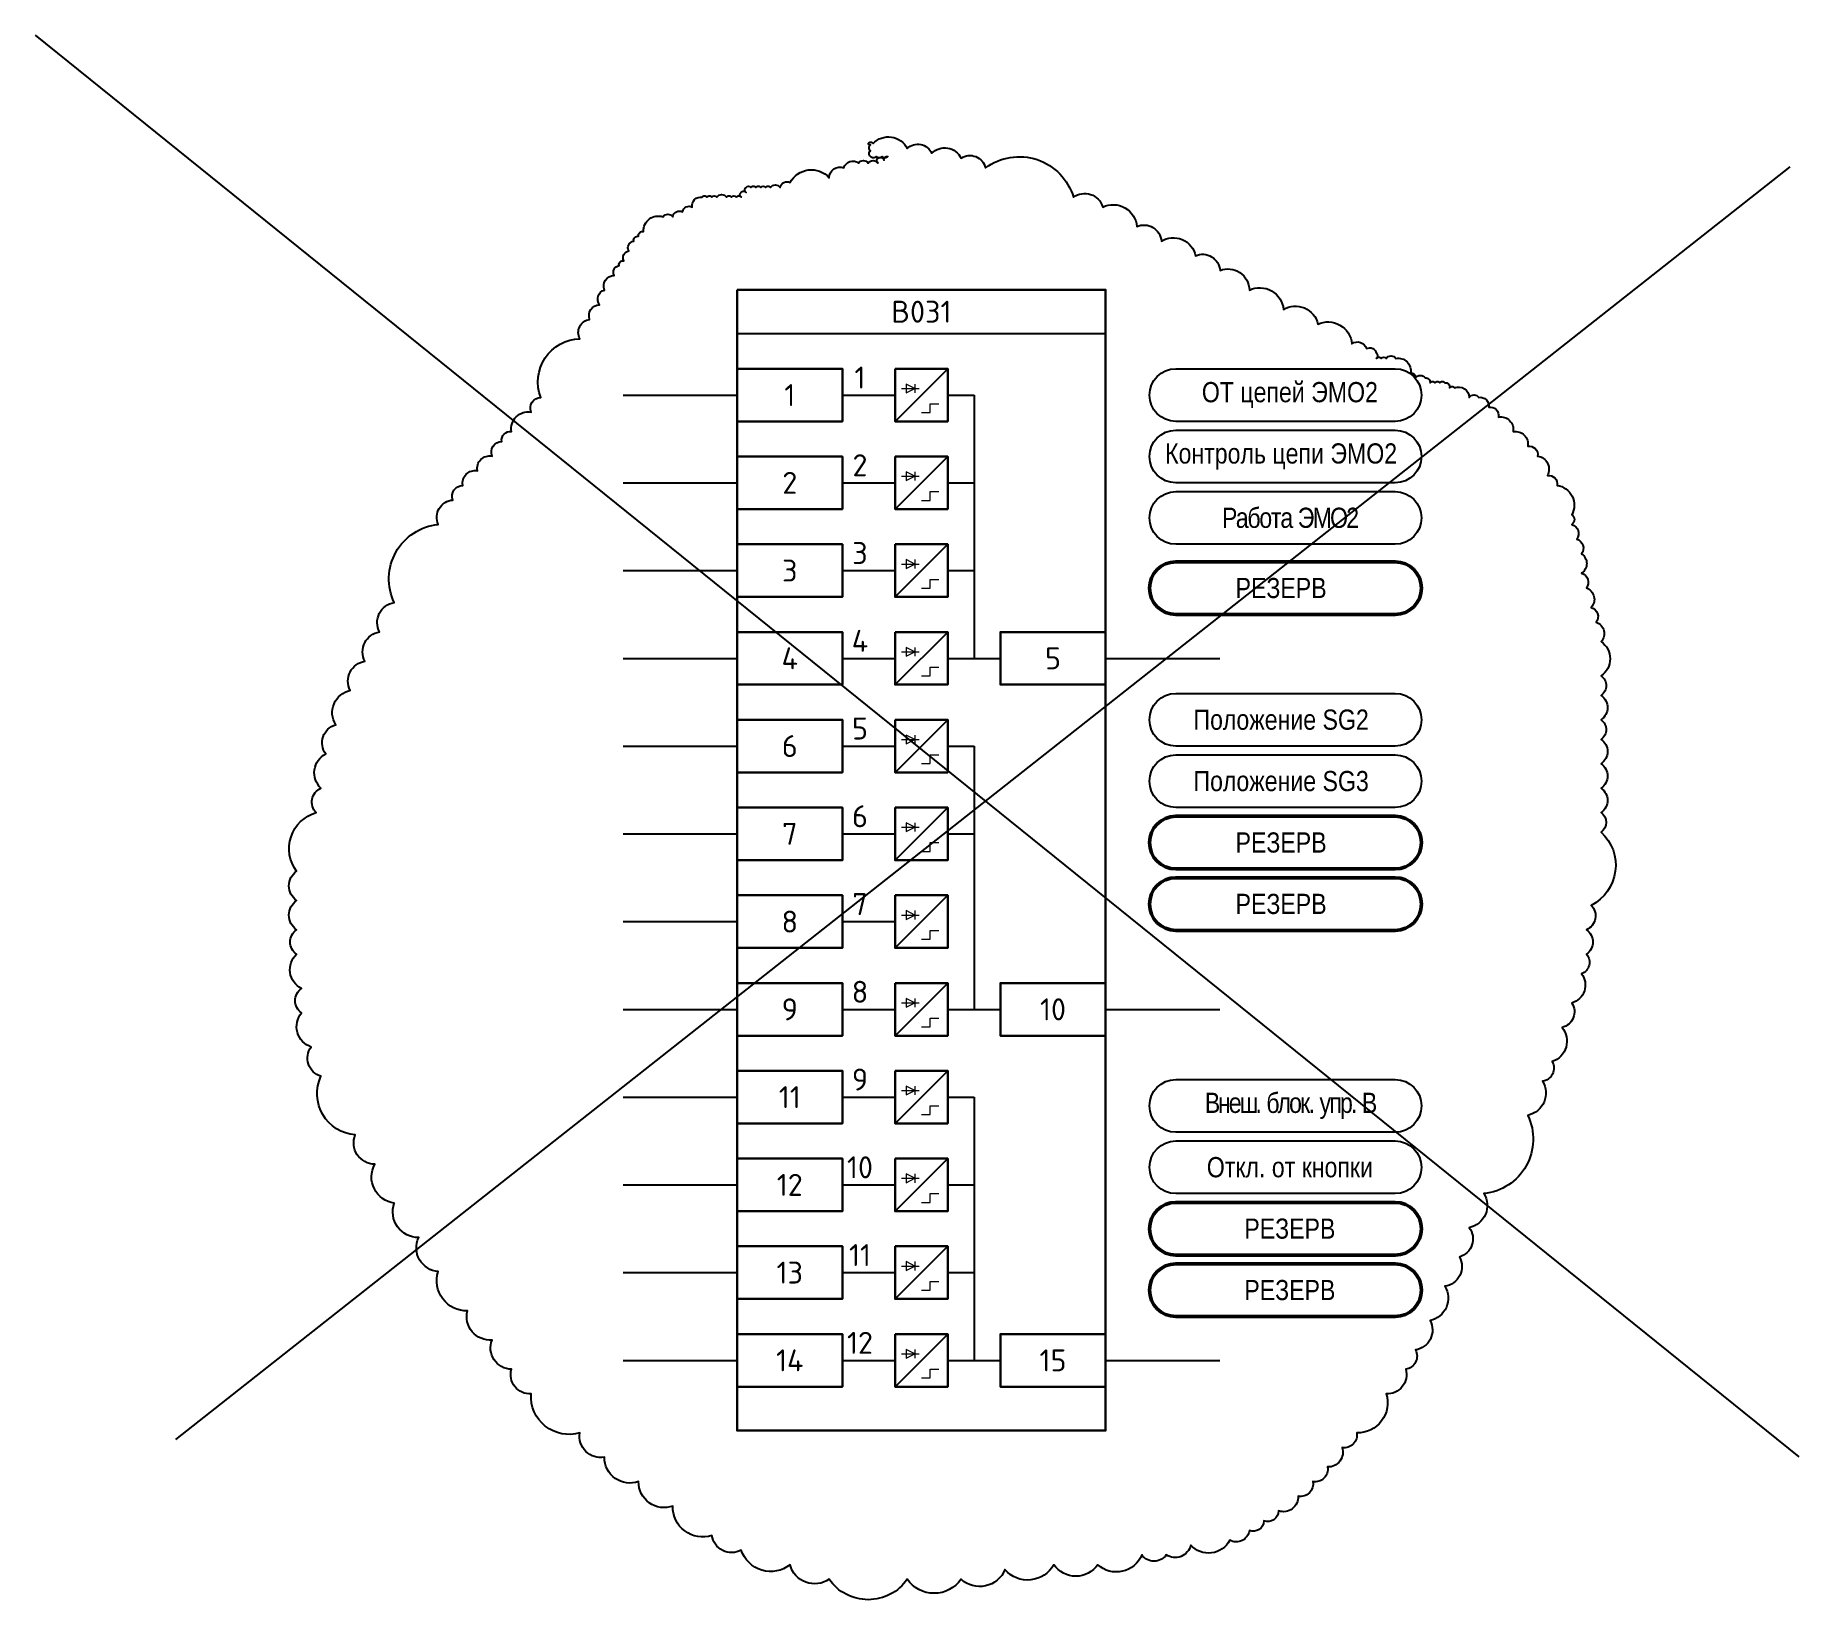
# Model space of a CAD drawing. Header units: millimetres. Extents: x 1413 to 4909, y -558 to 1412.
# Drawn here: x 4053 to 4254, y 624.7 to 803 of the extents above; entities that cross this region are included whole.
import ezdxf
from ezdxf.enums import TextEntityAlignment as Align

# ---------------------------------------------------------------- set-up
doc = ezdxf.new("R2010")
doc.units = ezdxf.units.MM
doc.layers.add('_ОРЗ_0.3', color=7, linetype='Continuous', lineweight=30)
doc.layers.add('TEXT', color=7, linetype='Continuous', lineweight=25)
doc.layers.add('Основная', color=7, linetype='Continuous')
doc.styles.add('2.5_Gost_RD', font='ARIALN.TTF', dxfattribs={"height": 2.5})
doc.styles.add('2.5_ISOCPEUR', font='isocpeur.ttf', dxfattribs={"width": 0.9, "height": 2.5})
doc.styles.add('2.5_ISOCPEUR_1', font='isocpeur.ttf', dxfattribs={"height": 2.5})

msp = doc.modelspace()

# ---------------------------------------------------------------- texts
at = {"ltscale": 0.25, "insert": (4154, 771.5), "char_height": 2.5, "width": 42, "attachment_point": 5, "style": '2.5_ISOCPEUR_1'}
msp.add_mtext('B031', dxfattribs=at)
at = {"layer": 'TEXT', "ltscale": 100, "char_height": 2.3, "attachment_point": 5, "style": '2.5_Gost_RD'}
for s, insert, width in [('ОТ цепей ЭМО2', (4196, 762), 31), ('Контроль цепи ЭМО2', (4195, 755), 28), ('{\\T0.9;Работа ЭМО2}', (4196, 748), 31), ('РЕЗЕРВ', (4195, 740), 31), ('Положение SG2', (4195, 725), 31), ('Положение SG3', (4195, 718), 31), ('РЕЗЕРВ', (4195, 711), 31), ('РЕЗЕРВ', (4195, 704), 31), ('{\\T0.85;Внеш. блок. упр. В}', (4196, 681), 31), ('Откл. от кнопки', (4196, 674), 31), ('РЕЗЕРВ', (4196, 667), 31), ('РЕЗЕРВ', (4196, 660), 31)]:
    msp.add_mtext(s, dxfattribs=dict(at, insert=insert, width=width))

# ---------------------------------------------------------------- blocks, each defined once
blk = doc.blocks.new('*U42')
at = {"layer": 'Основная', "color": 0}
for p, q in [((0, 0), (2, 0)), ((2, 0), (40, 0)), ((40, 0), (42, 0))]:
    blk.add_line(p, q, dxfattribs=at)
blk = doc.blocks.new('*U74')
at = {"lineweight": 13, "ltscale": 0.25}
blk.add_line((20.25, 1.25), (20.25, 0.25), dxfattribs=at)
for points in [[(0, 3), (12, 3), (12, -3), (0, -3)], [(18, 3), (24, 3), (24, -3), (18, -3)]]:
    blk.add_lwpolyline(points, close=True)
at = {"lineweight": 13, "flags": 128}
for points in [[(19.5, 1.5, 0, 0, 0), (19.5, 2, 0.25, 0, 0), (19.5, 2.5, 0, 0, 0)], [(20, 1.5, 0, 0, 0), (20, 2, 0.25, 0, 0), (20, 2.5, 0, 0, 0)]]:
    blk.add_lwpolyline(points, format="xyseb", dxfattribs=at)
at = {"lineweight": 13, "ltscale": 0.25}
blk.add_lwpolyline([(20.25, 0.75), (19.25, 1.25), (19.25, 0.25), (20.25, 0.75)], dxfattribs=at)
at = {"layer": 'Основная', "ltscale": 0.25}
blk.add_line((24, 3), (18, -3), dxfattribs=at)
at = {"layer": 'Основная', "color": 0}
blk.add_line((12, 0), (18, 0), dxfattribs=at)
at = {"layer": 'Основная', "color": 0, "lineweight": 13}
blk.add_line((18.75, 0.75), (20.75, 0.75), dxfattribs=at)
for p, q in [((21, -2), (22, -2)), ((22, -1), (23, -1)), ((22, -2), (22, -1))]:
    blk.add_line(p, q, dxfattribs=at).dxf.unprotected_set("ltscale", 0)
at = {"layer": 'Основная', "style": '2.5_ISOCPEUR'}
for tag, p in [('ОУ', (3, 6)), ('K', (14, 2)), ('В', (6, 0))]:
    blk.add_attdef(tag, text='', height=2.5, dxfattribs=at).set_placement(p, align=Align.MIDDLE_CENTER)
blk = doc.blocks.new('*U64')
blk.add_lwpolyline([(0, 3), (-12, 3), (-12, -3), (0, -3)], close=True)
at = {"layer": 'Основная', "style": '2.5_ISOCPEUR'}
for tag, p in [('ОУ', (-7, 10)), ('В', (-6, 0))]:
    blk.add_attdef(tag, text='', height=2.5, dxfattribs=at).set_placement(p, align=Align.MIDDLE_CENTER)

# ---------------------------------------------------------------- linework, layer by layer
at = {"ltscale": 100}
for p, q in [((4053, 803), (4254, 641)), ((4253, 788), (4069, 643)), ((4160, 762), (4160, 732)), ((4160, 722), (4160, 692)), ((4160, 692), (4163, 692)), ((4160, 682), (4160, 652)), ((4160, 652), (4163, 652))]:
    msp.add_line(p, q, dxfattribs=at)
for points in [[(4147.94, 790.67, -0.520567), (4148.5, 790.67, -0.520567), (4148.5, 790.67, -0.520567), (4152.39, 790.11, -0.520567), (4152.39, 790.11, -0.520567), (4155.18, 789.56, -0.520567), (4155.18, 789.56, -0.520567), (4158.52, 789, -0.520567), (4158.52, 789, -0.520567), (4161.31, 787.89, -0.520567), (4161.31, 787.89, -0.520567), (4171.33, 784.55, -0.520567), (4171.33, 784.55, -0.520567), (4174.67, 783.43, -0.520567), (4174.67, 783.43, -0.520567), (4178.57, 781.21, -0.520567), (4178.57, 781.21, -0.520567), (4181.35, 779.54, -0.520567), (4181.35, 779.54, -0.520567), (4185.25, 777.87, -0.520567), (4185.25, 777.87, -0.520567), (4188.04, 776.2, -0.520567), (4188.04, 776.2, -0.520567), (4191.38, 773.97, -0.520567), (4191.38, 773.97, -0.520567), (4195.28, 771.75, -0.520567), (4195.28, 771.75, -0.520567), (4199.18, 770.08, -0.520567), (4199.18, 770.08, -0.520567), (4203.07, 767.85, -0.520567), (4203.07, 767.85, -0.520567), (4204.74, 767.29, -0.520567), (4204.74, 767.29, -0.520567), (4205.86, 766.74, -0.520567), (4205.86, 766.74, -0.520567), (4205.86, 766.18, -0.520567), (4205.86, 766.18, -0.520567), (4206.42, 766.18, -0.520567), (4206.42, 766.18, -0.520567), (4206.97, 766.18, -0.520567), (4206.97, 766.18, -0.520567), (4208.09, 766.18, -0.520567), (4208.09, 766.18, -0.520567), (4209.76, 764.51, -0.520567), (4209.76, 764.51, -0.520567), (4210.31, 763.95, -0.520567), (4210.31, 763.95, -0.520567), (4211.43, 763.95, -0.520567), (4211.43, 763.95, -0.520567), (4211.98, 763.4, -0.520567), (4211.98, 763.4, -0.520567), (4212.54, 763.4, -0.520567), (4212.54, 763.4, -0.520567), (4213.1, 763.4, -0.520567), (4213.1, 763.4, -0.520567), (4213.66, 763.4, -0.520567), (4213.66, 763.4, -0.520567), (4214.21, 762.84, -0.520567), (4214.21, 762.84, -0.520567), (4214.77, 762.84, -0.520567), (4214.77, 762.84, -0.520567), (4216.44, 761.73, -0.520567), (4216.44, 761.73, -0.520567), (4217.55, 761.73, -0.520567), (4217.55, 761.73, -0.520567), (4218.67, 760.62, -0.520567), (4218.67, 760.62, -0.520567), (4219.78, 759.5, -0.520567), (4219.78, 759.5, -0.520567), (4221.45, 757.83, -0.520567), (4221.45, 757.83, -0.520567), (4223.12, 756.16, -0.520567), (4223.12, 756.16, -0.520567), (4224.24, 755.05, -0.520567), (4224.24, 755.05, -0.520567), (4225.35, 752.82, -0.520567), (4225.35, 752.82, -0.520567), (4226.46, 751.71, -0.520567), (4226.46, 751.71, -0.520567), (4228.14, 748.37, -0.520567), (4228.14, 748.37, -0.520567), (4228.14, 747.26, -0.520567), (4228.14, 747.26, -0.520567), (4228.69, 745.59, -0.520567), (4228.69, 745.59, -0.520567), (4229.25, 743.92, -0.520567), (4229.25, 743.92, -0.520567), (4229.25, 741.69, -0.520567), (4229.25, 741.69, -0.520567), (4229.81, 740.02, -0.520567), (4229.81, 740.02, -0.520567), (4230.36, 737.8, -0.520567), (4230.36, 737.8, -0.520567), (4230.92, 736.13, -0.520567), (4230.92, 736.13, -0.520567), (4231.48, 733.9, -0.520567), (4231.48, 733.9, -0.520567), (4231.48, 730.01, -0.520567), (4231.48, 730.01, -0.520567), (4231.48, 727.78, -0.520567), (4231.48, 727.78, -0.520567), (4231.48, 725, -0.520567), (4231.48, 725, -0.520567), (4231.48, 722.77, -0.520567), (4231.48, 722.77, -0.520567), (4231.48, 719.99, -0.520567), (4231.48, 719.99, -0.520567), (4231.48, 717.2, -0.520567), (4231.48, 717.2, -0.520567), (4231.48, 714.42, -0.520567), (4231.48, 714.42, -0.520567), (4231.48, 712.2, -0.520567), (4231.48, 712.2, -0.520567), (4230.36, 703.85, -0.520567), (4230.36, 703.85, -0.520567), (4229.81, 701.07, -0.520567), (4229.81, 701.07, -0.520567), (4229.81, 698.28, -0.520567), (4229.81, 698.28, -0.520567), (4229.25, 696.06, -0.520567), (4229.25, 696.06, -0.520567), (4228.14, 692.72, -0.520567), (4228.14, 692.72, -0.520567), (4227.02, 689.93, -0.520567), (4227.02, 689.93, -0.520567), (4225.91, 686.04, -0.520567), (4225.91, 686.04, -0.520567), (4224.79, 683.81, -0.520567), (4224.79, 683.81, -0.520567), (4223.12, 679.92, -0.520567), (4223.12, 679.92, -0.520567), (4218.11, 671.01, -0.520567), (4218.11, 671.01, -0.520567), (4216.44, 667.12, -0.520567), (4216.44, 667.12, -0.520567), (4215.33, 663.78, -0.520567), (4215.33, 663.78, -0.520567), (4213.66, 660.44, -0.520567), (4213.66, 660.44, -0.520567), (4211.98, 656.54, -0.520567), (4211.98, 656.54, -0.520567), (4210.31, 653.2, -0.520567), (4210.31, 653.2, -0.520567), (4209.2, 650.98, -0.520567), (4209.2, 650.98, -0.520567), (4206.97, 648.19, -0.520567), (4206.97, 648.19, -0.520567), (4203.63, 643.74, -0.520567), (4203.63, 643.74, -0.520567), (4201.96, 642.07, -0.520567), (4201.96, 642.07, -0.520567), (4200.29, 639.85, -0.520567), (4200.29, 639.85, -0.520567), (4198.62, 638.18, -0.520567), (4198.62, 638.18, -0.520567), (4196.95, 636.51, -0.520567), (4196.95, 636.51, -0.520567), (4194.72, 634.84, -0.520567), (4194.72, 634.84, -0.520567), (4193.05, 633.72, -0.520567), (4193.05, 633.72, -0.520567), (4191.38, 632.61, -0.520567), (4191.38, 632.61, -0.520567), (4189.15, 631.5, -0.520567), (4189.15, 631.5, -0.520567), (4184.7, 630.94, -0.520567), (4184.7, 630.94, -0.520567), (4181.91, 629.83, -0.520567), (4181.91, 629.83, -0.520567), (4179.13, 629.83, -0.520567), (4179.13, 629.83, -0.520567), (4174.11, 628.71, -0.520567), (4174.11, 628.71, -0.520567), (4169.1, 628.71, -0.520567), (4169.1, 628.71, -0.520567), (4163.53, 628.16, -0.520567), (4163.53, 628.16, -0.520567), (4158.52, 627.05, -0.520567), (4158.52, 627.05, -0.520567), (4152.39, 627.05, -0.520567), (4152.39, 627.05, -0.520567), (4143.48, 627.05, -0.520567), (4143.48, 627.05, -0.520567), (4139.03, 628.71, -0.520567), (4139.03, 628.71, -0.520567), (4133.46, 630.38, -0.520567), (4133.46, 630.38, -0.520567), (4130.12, 632.05, -0.520567), (4130.12, 632.05, -0.520567), (4125.66, 635.39, -0.520567), (4125.66, 635.39, -0.520567), (4121.76, 638.18, -0.520567), (4121.76, 638.18, -0.520567), (4117.87, 640.96, -0.520567), (4117.87, 640.96, -0.520567), (4115.08, 643.74, -0.520567), (4115.08, 643.74, -0.520567), (4109.51, 648.19, -0.520567), (4109.51, 648.19, -0.520567), (4107.28, 650.98, -0.520567), (4107.28, 650.98, -0.520567), (4105.06, 654.32, -0.520567), (4105.06, 654.32, -0.520567), (4102.27, 657.65, -0.520567), (4102.27, 657.65, -0.520567), (4098.93, 662.11, -0.520567), (4098.93, 662.11, -0.520567), (4096.7, 666, -0.520567), (4096.7, 666, -0.520567), (4093.92, 669.9, -0.520567), (4093.92, 669.9, -0.520567), (4091.69, 674.35, -0.520567), (4091.69, 674.35, -0.520567), (4089.46, 677.69, -0.520567), (4089.46, 677.69, -0.520567), (4085.56, 684.37, -0.520567), (4085.56, 684.37, -0.520567), (4084.45, 687.71, -0.520567), (4084.45, 687.71, -0.520567), (4083.34, 691.6, -0.520567), (4083.34, 691.6, -0.520567), (4083.34, 694.39, -0.520567), (4083.34, 694.39, -0.520567), (4082.78, 698.28, -0.520567), (4082.78, 698.28, -0.520567), (4082.78, 701.07, -0.520567), (4082.78, 701.07, -0.520567), (4082.78, 704.4, -0.520567), (4082.78, 704.4, -0.520567), (4082.78, 707.74, -0.520567), (4082.78, 707.74, -0.520567), (4085.01, 714.42, -0.520567), (4085.01, 714.42, -0.520567), (4085.56, 717.2, -0.520567), (4085.56, 717.2, -0.520567), (4086.12, 721.1, -0.520567), (4086.12, 721.1, -0.520567), (4087.24, 724.44, -0.520567), (4087.24, 724.44, -0.520567), (4088.91, 728.34, -0.520567), (4088.91, 728.34, -0.520567), (4090.58, 731.67, -0.520567), (4090.58, 731.67, -0.520567), (4092.25, 735.01, -0.520567), (4092.25, 735.01, -0.520567), (4093.92, 738.35, -0.520567), (4093.92, 738.35, -0.520567), (4098.93, 747.26, -0.520567), (4098.93, 747.26, -0.520567), (4100.6, 750.04, -0.520567), (4100.6, 750.04, -0.520567), (4101.72, 751.71, -0.520567), (4101.72, 751.71, -0.520567), (4103.39, 753.38, -0.520567), (4103.39, 753.38, -0.520567), (4105.06, 755.05, -0.520567), (4105.06, 755.05, -0.520567), (4106.17, 756.72, -0.520567), (4106.17, 756.72, -0.520567), (4107.28, 757.83, -0.520567), (4107.28, 757.83, -0.520567), (4109.51, 760.06, -0.520567), (4109.51, 760.06, -0.520567), (4110.63, 761.73, -0.520567), (4110.63, 761.73, -0.520567), (4115.08, 768.41, -0.520567), (4115.08, 768.41, -0.520567), (4116.19, 770.63, -0.520567), (4116.19, 770.63, -0.520567), (4117.31, 772.3, -0.520567), (4117.31, 772.3, -0.520567), (4117.87, 773.97, -0.520567), (4117.87, 773.97, -0.520567), (4118.98, 775.64, -0.520567), (4118.98, 775.64, -0.520567), (4119.54, 776.75, -0.520567), (4119.54, 776.75, -0.520567), (4120.09, 777.31, -0.520567), (4120.09, 777.31, -0.520567), (4120.65, 778.42, -0.520567), (4120.65, 778.42, -0.520567), (4121.21, 779.54, -0.520567), (4121.21, 779.54, -0.520567), (4121.76, 780.09, -0.520567), (4121.76, 780.09, -0.520567), (4122.32, 780.65, -0.520567), (4122.32, 780.65, -0.520567), (4124.55, 782.32, -0.520567), (4124.55, 782.32, -0.520567), (4125.66, 782.32, -0.520567), (4125.66, 782.32, -0.520567), (4126.78, 782.88, -0.520567), (4126.78, 782.88, -0.520567), (4127.89, 783.43, -0.520567), (4127.89, 783.43, -0.520567), (4129, 784.55, -0.520567), (4129, 784.55, -0.520567), (4129.56, 784.55, -0.520567), (4129.56, 784.55, -0.520567), (4130.12, 784.55, -0.520567), (4130.12, 784.55, -0.520567), (4130.67, 784.55, -0.520567), (4130.67, 784.55, -0.520567), (4131.79, 784.55, -0.520567), (4131.79, 784.55, -0.520567), (4132.35, 784.55, -0.520567), (4132.35, 784.55, -0.520567), (4132.9, 784.55, -0.520567), (4132.9, 784.55, -0.520567), (4133.46, 784.55, -0.520567), (4133.46, 784.55, -0.520567), (4133.46, 785.1, -0.520567), (4133.46, 785.1, -0.520567), (4134.02, 785.1, -0.520567), (4134.02, 785.1, -0.520567), (4134.02, 785.66, -0.520567), (4134.02, 785.66, -0.520567), (4134.57, 785.66, -0.520567), (4134.57, 785.66, -0.520567), (4135.13, 785.66, -0.520567), (4135.13, 785.66, -0.520567), (4135.69, 785.66, -0.520567), (4135.69, 785.66, -0.520567), (4136.24, 785.66, -0.520567), (4136.24, 785.66, -0.520567), (4136.8, 785.66, -0.520567), (4136.8, 785.66, -0.520567), (4137.91, 785.66, -0.520567), (4137.91, 785.66, -0.520567), (4139.03, 786.22, -0.520567), (4139.03, 786.22, -0.520567), (4143.48, 786.77, -0.520567), (4143.48, 786.77, -0.520567), (4145.15, 787.89, -0.520567), (4145.15, 787.89, -0.520567), (4146.83, 788.44, -0.520567), (4146.83, 788.44, -0.520567), (4147.94, 788.44, -0.520567), (4147.94, 788.44, -0.520567), (4149.05, 788.44, -0.520567), (4149.05, 788.44, -0.520567), (4149.05, 789, -0.520567), (4149.05, 789, -0.520567), (4149.74, 788.77, -0.520567), (4149.74, 788.77, -0.520567), (4150.17, 789.2, -0.520567), (4150.17, 789.2, -0.520567), (4149.52, 789.2, -0.520567), (4149.52, 789.2, -0.520567), (4148.86, 789.2, -0.520567), (4148.86, 789.2, -0.520567), (4148.21, 789.2, -0.520567), (4148.21, 789.2, -0.520567), (4148.21, 789.85, -0.520567), (4148.21, 789.85, -0.520567), (4148.21, 790.51, -0.520567), (4148.21, 790.51, -0.520567)], [(4183, 722, -1), (4183, 728), (4208, 728, -1), (4208, 722)], [(4183, 715, -1), (4183, 721), (4208, 721, -1), (4208, 715)]]:
    msp.add_lwpolyline(points, format="xyb", close=True, dxfattribs=at)
at = {"color": 85, "ltscale": 100, "true_color": 0x58ba48}
for points in [[(4183, 759, -1), (4183, 765), (4208, 765, -1), (4208, 759)], [(4183, 752, -1), (4183, 758), (4208, 758, -1), (4208, 752)], [(4183, 745, -1), (4183, 751), (4208, 751, -1), (4208, 745)]]:
    msp.add_lwpolyline(points, format="xyb", close=True, dxfattribs=at)
at = {"ltscale": 100}
for points in [[(4120, 762), (4133, 762)], [(4157, 762), (4160, 762)], [(4120, 752), (4133, 752)], [(4157, 752), (4160, 752)], [(4120, 742), (4133, 742)], [(4157, 742), (4160, 742)], [(4120, 732), (4133, 732)], [(4157, 732), (4160, 732)], [(4157, 732), (4163, 732)], [(4175, 732), (4188, 732)], [(4120, 722), (4133, 722)], [(4157, 722), (4160, 722)], [(4120, 712), (4133, 712)], [(4157, 712), (4160, 712)], [(4120, 702), (4133, 702)], [(4120, 692), (4133, 692)], [(4157, 692), (4160, 692)], [(4175, 692), (4188, 692)], [(4120, 682), (4133, 682)], [(4157, 682), (4160, 682)], [(4120, 672), (4133, 672)], [(4157, 672), (4160, 672)], [(4120, 662), (4133, 662)], [(4157, 662), (4160, 662)], [(4120, 652), (4133, 652)], [(4157, 652), (4160, 652)], [(4175, 652), (4188, 652)]]:
    msp.add_lwpolyline(points, dxfattribs=at)
at = {"color": 85, "lineweight": 50, "ltscale": 100, "true_color": 0x58ba48}
msp.add_lwpolyline([(4183, 737, -1), (4183, 743), (4208, 743, -1), (4208, 737)], format="xyb", close=True, dxfattribs=at)
at = {"lineweight": 50, "ltscale": 100}
for points in [[(4183, 708, -1), (4183, 714), (4208, 714, -1), (4208, 708)], [(4183, 701, -1), (4183, 707), (4208, 707, -1), (4208, 701)]]:
    msp.add_lwpolyline(points, format="xyb", close=True, dxfattribs=at)
at = {"color": 6, "ltscale": 100}
for points in [[(4183, 678, -1), (4183, 684), (4208, 684, -1), (4208, 678)], [(4183, 671, -1), (4183, 677), (4208, 677, -1), (4208, 671)]]:
    msp.add_lwpolyline(points, format="xyb", close=True, dxfattribs=at)
at = {"color": 6, "lineweight": 50, "ltscale": 100}
for points in [[(4183, 664, -1), (4183, 670), (4208, 670, -1), (4208, 664)], [(4183, 657, -1), (4183, 663), (4208, 663, -1), (4208, 657)]]:
    msp.add_lwpolyline(points, format="xyb", close=True, dxfattribs=at)
at = {"layer": '_ОРЗ_0.3', "ltscale": 100}
msp.add_lwpolyline([(4133, 774), (4175, 774), (4175, 644), (4133, 644)], close=True, dxfattribs=at)

# ---------------------------------------------------------------- block references
at = {"ltscale": 0.25}
msp.add_blockref('*U42', (4133, 769), dxfattribs=at)
at = {"layer": '_ОРЗ_0.3', "ltscale": 0.25}
ref = msp.add_blockref('*U74', (4133, 762), dxfattribs=at)
ref.add_attrib('В', '1', dxfattribs={"layer": 'Основная', "height": 2.5, "style": '2.5_ISOCPEUR'}).set_placement((4139, 762), align=Align.MIDDLE_CENTER)
ref.add_attrib('K', '1', dxfattribs={"layer": 'Основная', "height": 2.5, "style": '2.5_ISOCPEUR'}).set_placement((4147, 764), align=Align.MIDDLE_CENTER)
ref = msp.add_blockref('*U74', (4133, 752), dxfattribs=at)
ref.add_attrib('В', '2', dxfattribs={"layer": 'Основная', "height": 2.5, "style": '2.5_ISOCPEUR'}).set_placement((4139, 752), align=Align.MIDDLE_CENTER)
ref.add_attrib('K', '2', dxfattribs={"layer": 'Основная', "height": 2.5, "style": '2.5_ISOCPEUR'}).set_placement((4147, 754), align=Align.MIDDLE_CENTER)
ref = msp.add_blockref('*U74', (4133, 742), dxfattribs=at)
ref.add_attrib('В', '3', dxfattribs={"layer": 'Основная', "height": 2.5, "style": '2.5_ISOCPEUR'}).set_placement((4139, 742), align=Align.MIDDLE_CENTER)
ref.add_attrib('K', '3', dxfattribs={"layer": 'Основная', "height": 2.5, "style": '2.5_ISOCPEUR'}).set_placement((4147, 744), align=Align.MIDDLE_CENTER)
ref = msp.add_blockref('*U74', (4133, 732), dxfattribs=at)
ref.add_attrib('В', '4', dxfattribs={"layer": 'Основная', "height": 2.5, "style": '2.5_ISOCPEUR'}).set_placement((4139, 732), align=Align.MIDDLE_CENTER)
ref.add_attrib('K', '4', dxfattribs={"layer": 'Основная', "height": 2.5, "style": '2.5_ISOCPEUR'}).set_placement((4147, 734), align=Align.MIDDLE_CENTER)
ref = msp.add_blockref('*U64', (4175, 732), dxfattribs=at)
ref.add_attrib('В', '5', dxfattribs={"layer": 'Основная', "height": 2.5, "style": '2.5_ISOCPEUR'}).set_placement((4169, 732), align=Align.MIDDLE_CENTER)
ref = msp.add_blockref('*U74', (4133, 722), dxfattribs=at)
ref.add_attrib('В', '6', dxfattribs={"layer": 'Основная', "height": 2.5, "style": '2.5_ISOCPEUR'}).set_placement((4139, 722), align=Align.MIDDLE_CENTER)
ref.add_attrib('K', '5', dxfattribs={"layer": 'Основная', "height": 2.5, "style": '2.5_ISOCPEUR'}).set_placement((4147, 724), align=Align.MIDDLE_CENTER)
ref = msp.add_blockref('*U74', (4133, 712), dxfattribs=at)
ref.add_attrib('В', '7', dxfattribs={"layer": 'Основная', "height": 2.5, "style": '2.5_ISOCPEUR'}).set_placement((4139, 712), align=Align.MIDDLE_CENTER)
ref.add_attrib('K', '6', dxfattribs={"layer": 'Основная', "height": 2.5, "style": '2.5_ISOCPEUR'}).set_placement((4147, 714), align=Align.MIDDLE_CENTER)
ref = msp.add_blockref('*U74', (4133, 702), dxfattribs=at)
ref.add_attrib('В', '8', dxfattribs={"layer": 'Основная', "height": 2.5, "style": '2.5_ISOCPEUR'}).set_placement((4139, 702), align=Align.MIDDLE_CENTER)
ref.add_attrib('K', '7', dxfattribs={"layer": 'Основная', "height": 2.5, "style": '2.5_ISOCPEUR'}).set_placement((4147, 704), align=Align.MIDDLE_CENTER)
ref = msp.add_blockref('*U74', (4133, 692), dxfattribs=at)
ref.add_attrib('В', '9', dxfattribs={"layer": 'Основная', "height": 2.5, "style": '2.5_ISOCPEUR'}).set_placement((4139, 692), align=Align.MIDDLE_CENTER)
ref.add_attrib('K', '8', dxfattribs={"layer": 'Основная', "height": 2.5, "style": '2.5_ISOCPEUR'}).set_placement((4147, 694), align=Align.MIDDLE_CENTER)
ref = msp.add_blockref('*U64', (4175, 692), dxfattribs=at)
ref.add_attrib('В', '10', dxfattribs={"layer": 'Основная', "height": 2.5, "style": '2.5_ISOCPEUR'}).set_placement((4169, 692), align=Align.MIDDLE_CENTER)
ref = msp.add_blockref('*U74', (4133, 682), dxfattribs=at)
ref.add_attrib('В', '11', dxfattribs={"layer": 'Основная', "height": 2.5, "style": '2.5_ISOCPEUR'}).set_placement((4139, 682), align=Align.MIDDLE_CENTER)
ref.add_attrib('K', '9', dxfattribs={"layer": 'Основная', "height": 2.5, "style": '2.5_ISOCPEUR'}).set_placement((4147, 684), align=Align.MIDDLE_CENTER)
ref = msp.add_blockref('*U74', (4133, 672), dxfattribs=at)
ref.add_attrib('В', '12', dxfattribs={"layer": 'Основная', "height": 2.5, "style": '2.5_ISOCPEUR'}).set_placement((4139, 672), align=Align.MIDDLE_CENTER)
ref.add_attrib('K', '10', dxfattribs={"layer": 'Основная', "height": 2.5, "style": '2.5_ISOCPEUR'}).set_placement((4147, 674), align=Align.MIDDLE_CENTER)
ref = msp.add_blockref('*U74', (4133, 662), dxfattribs=at)
ref.add_attrib('В', '13', dxfattribs={"layer": 'Основная', "height": 2.5, "style": '2.5_ISOCPEUR'}).set_placement((4139, 662), align=Align.MIDDLE_CENTER)
ref.add_attrib('K', '11', dxfattribs={"layer": 'Основная', "height": 2.5, "style": '2.5_ISOCPEUR'}).set_placement((4147, 664), align=Align.MIDDLE_CENTER)
ref = msp.add_blockref('*U74', (4133, 652), dxfattribs=at)
ref.add_attrib('В', '14', dxfattribs={"layer": 'Основная', "height": 2.5, "style": '2.5_ISOCPEUR'}).set_placement((4139, 652), align=Align.MIDDLE_CENTER)
ref.add_attrib('K', '12', dxfattribs={"layer": 'Основная', "height": 2.5, "style": '2.5_ISOCPEUR'}).set_placement((4147, 654), align=Align.MIDDLE_CENTER)
ref = msp.add_blockref('*U64', (4175, 652), dxfattribs=at)
ref.add_attrib('В', '15', dxfattribs={"layer": 'Основная', "height": 2.5, "style": '2.5_ISOCPEUR'}).set_placement((4169, 652), align=Align.MIDDLE_CENTER)

msp.set_redraw_order([(e.dxf.handle, doc.entitydb.next_handle()) for e in msp.query("TEXT MTEXT ATTDEF DIMENSION ARC_DIMENSION")])  # texts and dimensions are drawn at this point

doc.saveas('drawing.dxf')
